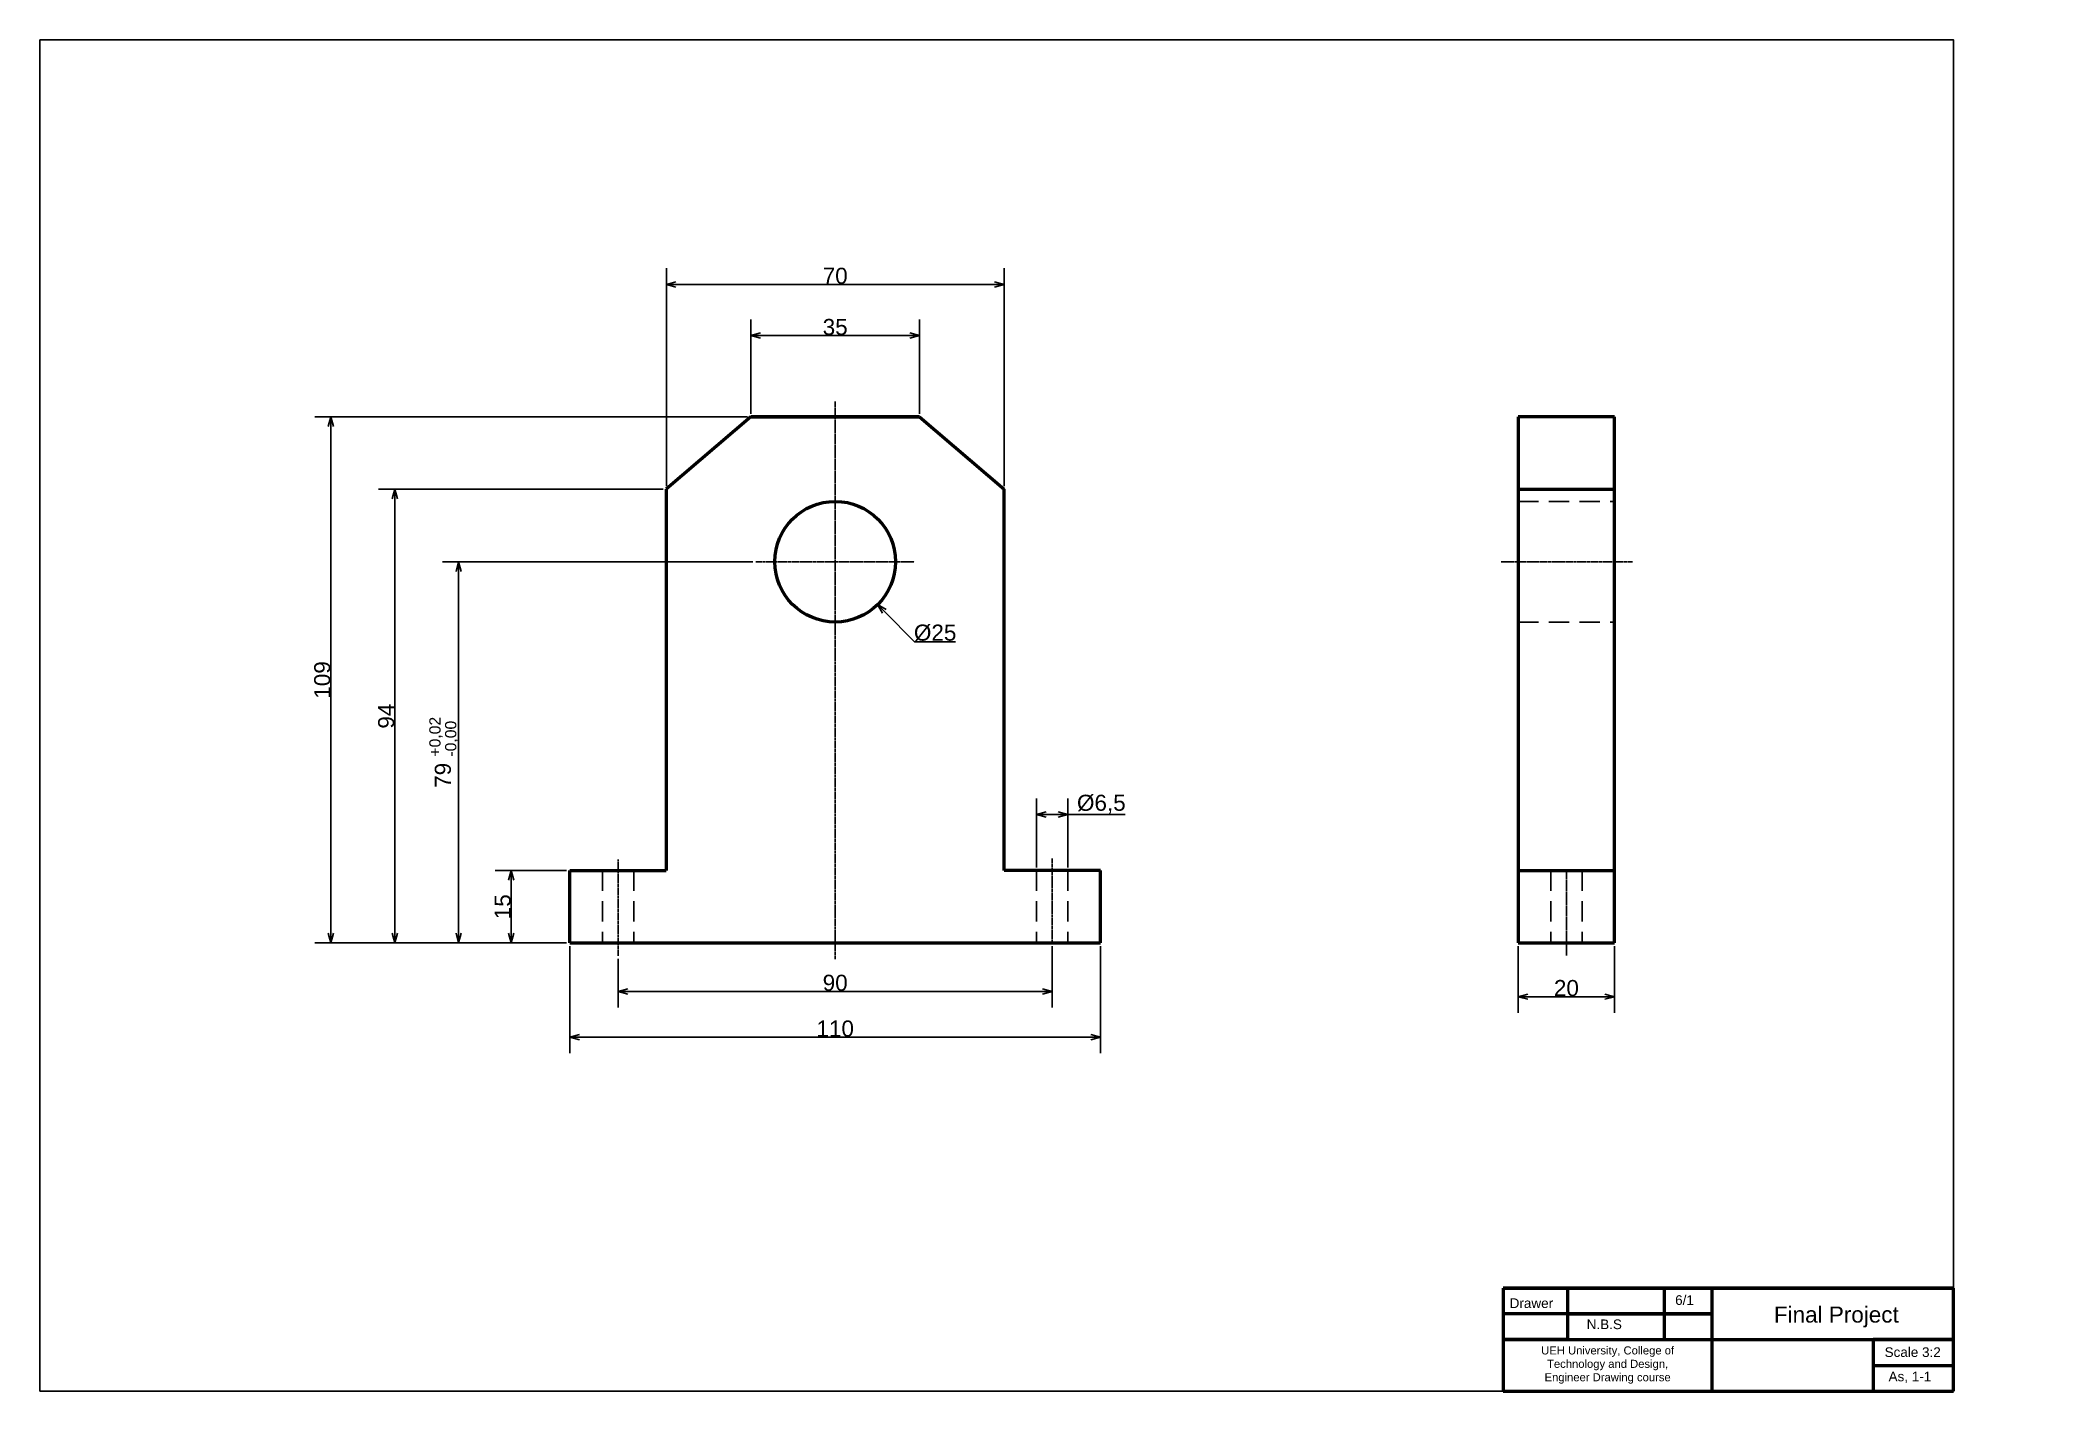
# Model space of a CAD drawing. Header units: inches. Extents: x 632 to 5727, y -9589 to -3994.
# Drawn here: x 4212 to 4832, y -6321 to -5901 of the extents above; entities that cross this region are included whole.
import ezdxf

# ---------------------------------------------------------------- set-up
doc = ezdxf.new("R2010")
doc.units = ezdxf.units.IN
doc.header["$MEASUREMENT"] = 0
doc.linetypes.add('CENTER2', pattern=[1.125, 0.75, -0.125, 0.125, -0.125])
doc.linetypes.add('DASHED2', pattern=[9.525, 6.35, -3.175])
for name, color, linetype, lineweight, plot in [('center line', 5, 'CENTER2', 25, False), ('Dimension line', 3, 'Continuous', 25, False), ('hidden line', 10, 'DASHED2', 25, False), ('visible line', 7, 'Continuous', 50, False)]:
    doc.layers.add(name, color=color, linetype=linetype, lineweight=lineweight, plot=plot)
doc.styles.get("Standard").update_dxf_attribs({"font": 'arial.ttf'})
doc.dimstyles.new('ISO A3', dxfattribs={"dimtxt": 5, "dimasz": 3, "dimexe": 5, "dimexo": 1, "dimgap": 0.09, "dimtad": 1, "dimtoh": 1, "dimdec": 0, "dimzin": 0, "dimdsep": 46, "dimtxsty": 'Standard', "dimblk": 'OPEN30', "dimcen": 0.09, "dimclrd": 256, "dimclre": 256, "dimadec": 0, "dimazin": 0, "dimtfac": 1, "dimtdec": 0, "dimtofl": 0, "dimtmove": 0, "dimatfit": 3, "dimldrblk": 'OPEN30', "dimfxl": 1, "dimtolj": 1, "dimtzin": 0, "dimarcsym": 0})

msp = doc.modelspace()

# ---------------------------------------------------------------- texts
at = {"layer": 'Dimension line', "insert": (4669.04532, -6291.89671), "char_height": 3, "attachment_point": 1}
msp.add_mtext_dynamic_manual_height_columns('{\\C0;Drawer}', width=33.9958744, gutter_width=25, heights=[2.28621], dxfattribs=at)
at = {"layer": 'visible line', "attachment_point": 1}
for s, width, heights, insert, char_height in [('6/1', 33.9958744, [2.28621], (4720.49264, -6290.93612), 3), ('N.B.S', 33.9958744, [2.28621], (4692.99246, -6298.47194), 3), ('Final Project', 49.9491703, [0], (4751.19724, -6294.43418), 5), ('\\pxqc;UEH University, College of Technology and Design, \\PEngineer Drawing course ', 58.9083844, [19.15756], (4670.04276, -6306.83423), 2.5), ('Scale 3:2', 33.9958744, [2.28621], (4785.61752, -6307.12128), 3), ('As, 1-1', 33.9958744, [2.28621], (4786.84937, -6314.69144), 3)]:
    msp.add_mtext_dynamic_manual_height_columns(s, width=width, gutter_width=25, heights=heights, dxfattribs=dict(at, insert=insert, char_height=char_height))

# ---------------------------------------------------------------- blocks, each defined once
blk = doc.blocks.new('_Open30')
at = {"color": 0, "linetype": 'ByBlock', "lineweight": -2}
for p, q in [((-1, 0.27), (0, 0)), ((0, 0), (-1, -0.27)), ((0, 0), (-1, 0))]:
    blk.add_line(p, q, dxfattribs=at)
blk = doc.blocks.new('*D181')
at = {"layer": 'Defpoints', "color": 0, "transparency": 16777216}
for p in [(4526.83, -6181.43, -233.15), (4391.83, -6185.4), (4526.83, -6196.49)]:
    blk.add_point(p, dxfattribs=at)
at = {"layer": 'Dimension line', "lineweight": -2, "transparency": 16777216}
for p, q in [((4391.83, -6186.4), (4391.83, -6201.49)), ((4526.83, -6182.43), (4526.83, -6201.49)), ((4394.83, -6196.49), (4523.83, -6196.49))]:
    blk.add_line(p, q, dxfattribs=at)
at = {"layer": 'Dimension line', "lineweight": -2, "transparency": 16777216, "xscale": 3, "yscale": 3, "zscale": 3, "rotation": 180}
blk.add_blockref('_Open30', (4391.83, -6196.49), dxfattribs=at)
at = {"layer": 'Dimension line', "lineweight": -2, "transparency": 16777216, "xscale": 3, "yscale": 3, "zscale": 3}
blk.add_blockref('_Open30', (4526.83, -6196.49), dxfattribs=at)
at = {"layer": 'Dimension line', "color": 0, "transparency": 16777216, "insert": (4459.33, -6193.84), "char_height": 5, "attachment_point": 5}
blk.add_mtext('\\A1;90', dxfattribs=at)
blk = doc.blocks.new('*D182')
at = {"layer": 'Defpoints', "color": 0, "transparency": 16777216}
for p in [(4376.83, -6181.43), (4541.83, -6181.43), (4541.83, -6210.71)]:
    blk.add_point(p, dxfattribs=at)
at = {"layer": 'Dimension line', "lineweight": -2, "transparency": 16777216}
for p, q in [((4376.83, -6182.43), (4376.83, -6215.71)), ((4541.83, -6182.43), (4541.83, -6215.71)), ((4379.83, -6210.71), (4538.83, -6210.71))]:
    blk.add_line(p, q, dxfattribs=at)
at = {"layer": 'Dimension line', "lineweight": -2, "transparency": 16777216, "xscale": 3, "yscale": 3, "zscale": 3, "rotation": 180}
blk.add_blockref('_Open30', (4376.83, -6210.71), dxfattribs=at)
at = {"layer": 'Dimension line', "lineweight": -2, "transparency": 16777216, "xscale": 3, "yscale": 3, "zscale": 3}
blk.add_blockref('_Open30', (4541.83, -6210.71), dxfattribs=at)
at = {"layer": 'Dimension line', "color": 0, "transparency": 16777216, "insert": (4459.33, -6208.07), "char_height": 5, "attachment_point": 5}
blk.add_mtext('\\A1;110', dxfattribs=at)
blk = doc.blocks.new('*D183')
at = {"layer": 'Defpoints', "color": 0, "transparency": 16777216}
for p in [(4376.83, -6158.93), (4358.59, -6181.43), (4376.83, -6181.43)]:
    blk.add_point(p, dxfattribs=at)
at = {"layer": 'Dimension line', "lineweight": -2, "transparency": 16777216}
for p, q in [((4375.83, -6158.93), (4353.59, -6158.93)), ((4358.59, -6161.93), (4358.59, -6178.43)), ((4375.83, -6181.43), (4353.59, -6181.43))]:
    blk.add_line(p, q, dxfattribs=at)
at = {"layer": 'Dimension line', "lineweight": -2, "transparency": 16777216, "xscale": 3, "yscale": 3, "zscale": 3}
for p, rotation in [((4358.59, -6158.93), 90), ((4358.59, -6181.43), 270)]:
    blk.add_blockref('_Open30', p, dxfattribs=dict(at, rotation=rotation))
at = {"layer": 'Dimension line', "color": 0, "transparency": 16777216, "insert": (4355.95, -6170.18), "char_height": 5, "attachment_point": 5, "rotation": 90}
blk.add_mtext('\\A1;15', dxfattribs=at)
blk = doc.blocks.new('*D184')
at = {"layer": 'Defpoints', "color": 0, "transparency": 16777216}
for p in [(4342.25, -6062.93), (4434.7, -6062.93), (4376.83, -6181.43)]:
    blk.add_point(p, dxfattribs=at)
at = {"layer": 'Dimension line', "lineweight": -2, "transparency": 16777216}
for p, q in [((4433.7, -6062.93), (4337.25, -6062.93)), ((4342.25, -6178.43), (4342.25, -6065.93)), ((4375.83, -6181.43), (4337.25, -6181.43))]:
    blk.add_line(p, q, dxfattribs=at)
at = {"layer": 'Dimension line', "lineweight": -2, "transparency": 16777216, "xscale": 3, "yscale": 3, "zscale": 3}
for p, rotation in [((4342.25, -6062.93), 90), ((4342.25, -6181.43), 270)]:
    blk.add_blockref('_Open30', p, dxfattribs=dict(at, rotation=rotation))
at = {"layer": 'Dimension line', "color": 0, "transparency": 16777216, "insert": (4337.33, -6122.18), "char_height": 5, "attachment_point": 5, "rotation": 90}
blk.add_mtext('\\A1;79 {\\H0.7x;\\S+0,02^ -0,00;}', dxfattribs=at)
blk = doc.blocks.new('*D185')
at = {"layer": 'Defpoints', "color": 0, "transparency": 16777216}
for p in [(4322.38, -6040.43), (4406.83, -6040.43), (4376.83, -6181.43)]:
    blk.add_point(p, dxfattribs=at)
at = {"layer": 'Dimension line', "lineweight": -2, "transparency": 16777216}
for p, q in [((4405.83, -6040.43), (4317.38, -6040.43)), ((4322.38, -6178.43), (4322.38, -6043.43)), ((4375.83, -6181.43), (4317.38, -6181.43))]:
    blk.add_line(p, q, dxfattribs=at)
at = {"layer": 'Dimension line', "lineweight": -2, "transparency": 16777216, "xscale": 3, "yscale": 3, "zscale": 3}
for p, rotation in [((4322.38, -6040.43), 90), ((4322.38, -6181.43), 270)]:
    blk.add_blockref('_Open30', p, dxfattribs=dict(at, rotation=rotation))
at = {"layer": 'Dimension line', "color": 0, "transparency": 16777216, "insert": (4319.74, -6110.93), "char_height": 5, "attachment_point": 5, "rotation": 90}
blk.add_mtext('\\A1;94', dxfattribs=at)
blk = doc.blocks.new('*D186')
at = {"layer": 'Defpoints', "color": 0, "transparency": 16777216}
for p in [(4433.08, -6017.93), (4302.51, -6181.43), (4376.83, -6181.43)]:
    blk.add_point(p, dxfattribs=at)
at = {"layer": 'Dimension line', "lineweight": -2, "transparency": 16777216}
for p, q in [((4432.08, -6017.93), (4297.51, -6017.93)), ((4302.51, -6020.93), (4302.51, -6178.43)), ((4375.83, -6181.43), (4297.51, -6181.43))]:
    blk.add_line(p, q, dxfattribs=at)
at = {"layer": 'Dimension line', "lineweight": -2, "transparency": 16777216, "xscale": 3, "yscale": 3, "zscale": 3}
for p, rotation in [((4302.51, -6017.93), 90), ((4302.51, -6181.43), 270)]:
    blk.add_blockref('_Open30', p, dxfattribs=dict(at, rotation=rotation))
at = {"layer": 'Dimension line', "color": 0, "transparency": 16777216, "insert": (4299.87, -6099.68), "char_height": 5, "attachment_point": 5, "rotation": 90}
blk.add_mtext('\\A1;109', dxfattribs=at)
blk = doc.blocks.new('*D187')
at = {"layer": 'Defpoints', "color": 0, "transparency": 16777216}
for p in [(4531.7, -6141.5), (4521.95, -6158.93), (4531.7, -6158.93)]:
    blk.add_point(p, dxfattribs=at)
at = {"layer": 'Dimension line', "lineweight": -2, "transparency": 16777216}
for p, q in [((4521.95, -6157.93), (4521.95, -6136.5)), ((4531.7, -6157.93), (4531.7, -6136.5)), ((4524.95, -6141.5), (4528.7, -6141.5)), ((4531.7, -6141.5), (4549.46, -6141.5))]:
    blk.add_line(p, q, dxfattribs=at)
at = {"layer": 'Dimension line', "lineweight": -2, "transparency": 16777216, "xscale": 3, "yscale": 3, "zscale": 3, "rotation": 180}
blk.add_blockref('_Open30', (4521.95, -6141.5), dxfattribs=at)
at = {"layer": 'Dimension line', "lineweight": -2, "transparency": 16777216, "xscale": 3, "yscale": 3, "zscale": 3}
blk.add_blockref('_Open30', (4531.7, -6141.5), dxfattribs=at)
at = {"layer": 'Dimension line', "color": 0, "transparency": 16777216, "insert": (4542.08, -6138.32), "char_height": 5, "attachment_point": 5}
blk.add_mtext('\\A1;%%C6,5', dxfattribs=at)
blk = doc.blocks.new('*D188')
at = {"layer": 'Defpoints', "color": 0, "transparency": 16777216}
for p in [(4485.58, -5992.64), (4433.08, -6017.93), (4485.58, -6017.93)]:
    blk.add_point(p, dxfattribs=at)
at = {"layer": 'Dimension line', "lineweight": -2, "transparency": 16777216}
for p, q in [((4433.08, -6016.93), (4433.08, -5987.64)), ((4485.58, -6016.93), (4485.58, -5987.64)), ((4436.08, -5992.64), (4482.58, -5992.64))]:
    blk.add_line(p, q, dxfattribs=at)
at = {"layer": 'Dimension line', "lineweight": -2, "transparency": 16777216, "xscale": 3, "yscale": 3, "zscale": 3, "rotation": 180}
blk.add_blockref('_Open30', (4433.08, -5992.64), dxfattribs=at)
at = {"layer": 'Dimension line', "lineweight": -2, "transparency": 16777216, "xscale": 3, "yscale": 3, "zscale": 3}
blk.add_blockref('_Open30', (4485.58, -5992.64), dxfattribs=at)
at = {"layer": 'Dimension line', "color": 0, "transparency": 16777216, "insert": (4459.33, -5990), "char_height": 5, "attachment_point": 5}
blk.add_mtext('\\A1;35', dxfattribs=at)
blk = doc.blocks.new('*D189')
at = {"layer": 'Defpoints', "color": 0, "transparency": 16777216}
for p in [(4511.83, -5976.73), (4406.83, -6040.43), (4511.83, -6040.43)]:
    blk.add_point(p, dxfattribs=at)
at = {"layer": 'Dimension line', "lineweight": -2, "transparency": 16777216}
for p, q in [((4406.83, -6039.43), (4406.83, -5971.73)), ((4409.83, -5976.73), (4508.83, -5976.73)), ((4511.83, -6039.43), (4511.83, -5971.73))]:
    blk.add_line(p, q, dxfattribs=at)
at = {"layer": 'Dimension line', "lineweight": -2, "transparency": 16777216, "xscale": 3, "yscale": 3, "zscale": 3, "rotation": 180}
blk.add_blockref('_Open30', (4406.83, -5976.73), dxfattribs=at)
at = {"layer": 'Dimension line', "lineweight": -2, "transparency": 16777216, "xscale": 3, "yscale": 3, "zscale": 3}
blk.add_blockref('_Open30', (4511.83, -5976.73), dxfattribs=at)
at = {"layer": 'Dimension line', "color": 0, "transparency": 16777216, "insert": (4459.33, -5974.09), "char_height": 5, "attachment_point": 5}
blk.add_mtext('\\A1;70', dxfattribs=at)
blk = doc.blocks.new('*D190')
at = {"layer": 'Defpoints', "color": 0, "transparency": 16777216}
for p in [(4671.68, -6181.43), (4701.68, -6181.43), (4701.68, -6198.13)]:
    blk.add_point(p, dxfattribs=at)
at = {"layer": 'Dimension line', "lineweight": -2, "transparency": 16777216}
for p, q in [((4671.68, -6182.43), (4671.68, -6203.13)), ((4701.68, -6182.43), (4701.68, -6203.13)), ((4674.68, -6198.13), (4698.68, -6198.13))]:
    blk.add_line(p, q, dxfattribs=at)
at = {"layer": 'Dimension line', "lineweight": -2, "transparency": 16777216, "xscale": 3, "yscale": 3, "zscale": 3, "rotation": 180}
blk.add_blockref('_Open30', (4671.68, -6198.13), dxfattribs=at)
at = {"layer": 'Dimension line', "lineweight": -2, "transparency": 16777216, "xscale": 3, "yscale": 3, "zscale": 3}
blk.add_blockref('_Open30', (4701.68, -6198.13), dxfattribs=at)
at = {"layer": 'Dimension line', "color": 0, "transparency": 16777216, "insert": (4686.68, -6195.48), "char_height": 5, "attachment_point": 5}
blk.add_mtext('\\A1;20', dxfattribs=at)
blk = doc.blocks.new('*D262')
at = {"layer": 'Defpoints', "color": 0, "transparency": 16777216}
for p in [(4446.13, -6049.61), (4472.52, -6076.25)]:
    blk.add_point(p, dxfattribs=at)
at = {"layer": 'Dimension line', "lineweight": -2, "transparency": 16777216}
for p, q in [((4459.24, -6062.93), (4459.42, -6062.93)), ((4459.33, -6063.02), (4459.33, -6062.84)), ((4484, -6087.84), (4474.63, -6078.38)), ((4496.73, -6087.84), (4484, -6087.84))]:
    blk.add_line(p, q, dxfattribs=at)
at = {"layer": 'Dimension line', "lineweight": -2, "transparency": 16777216, "xscale": 3, "yscale": 3, "zscale": 3, "rotation": 134.7273537239715}
blk.add_blockref('_Open30', (4472.52, -6076.25), dxfattribs=at)
at = {"layer": 'Dimension line', "color": 0, "transparency": 16777216, "insert": (4490.41, -6085.06), "char_height": 5, "attachment_point": 5}
blk.add_mtext('\\A1;%%C25', dxfattribs=at)

# ---------------------------------------------------------------- dimensions: what is measured, and where the dimension line sits
at = {"layer": 'Dimension line'}
for base, p1, p2, text, picture, middle in [((4511.82716, -5976.72833), (4406.82716, -6040.42633), (4511.82716, -6040.42633), '70', '*D189', (4459.32716, -5974.08546)), ((4485.57716, -5992.64056), (4433.07716, -6017.92633), (4485.57716, -6017.92633), '35', '*D188', (4459.32716, -5989.99599)), ((4531.70216, -6141.49548), (4521.95216, -6158.92633), (4531.70216, -6158.92633), '%%C6,5', '*D187', (4542.08241, -6138.31885)), ((4541.82716, -6210.71499), (4376.82716, -6181.42633), (4541.82716, -6181.42633), '110', '*D182', (4459.32716, -6208.07212)), ((4526.82716, -6196.48516), (4391.82716, -6185.39646), (4526.82716, -6181.42633, -233.14688), '90', '*D181', (4459.32716, -6193.8423)), ((4701.67897, -6198.12525), (4671.67897, -6181.42633), (4701.67897, -6181.42633), '20', '*D190', (4686.67897, -6195.48239))]:
    dim = msp.add_linear_dim(base=base, p1=p1, p2=p2, text=text, dimstyle='ISO A3', dxfattribs=at)
    dim.commit()
    dim.dimension.update_dxf_attribs({"geometry": picture, "text_midpoint": middle})
for base, p1, p2, text, picture, middle in [((4302.51321, -6181.42633), (4433.07716, -6017.92633), (4376.82716, -6181.42633), '109', '*D186', (4299.87034, -6099.67633)), ((4322.37928, -6040.42633), (4376.82716, -6181.42633), (4406.82716, -6040.42633), '94', '*D185', (4319.73642, -6110.92633)), ((4342.25218, -6062.92633), (4376.82716, -6181.42633), (4434.69506, -6062.92633), '79 {\\H0.7x;\\S+0,02^ -0,00;}', '*D184', (4337.32952, -6122.17633)), ((4358.59064, -6181.42633), (4376.82716, -6158.92633), (4376.82716, -6181.42633), '15', '*D183', (4355.94777, -6170.17633))]:
    dim = msp.add_linear_dim(base=base, p1=p1, p2=p2, angle=90, text=text, dimstyle='ISO A3', dxfattribs=at)
    dim.commit()
    dim.dimension.update_dxf_attribs({"geometry": picture, "text_midpoint": middle})
dim = msp.add_diameter_dim_2p(p1=(4446.13215, -6049.60514), p2=(4472.52217, -6076.24752), text='%%C25', dimstyle='ISO A3', dxfattribs=at)
dim.commit()
dim.dimension.update_dxf_attribs({"geometry": '*D262', "text_midpoint": (4490.41399, -6087.83922), "dimtype": 163})

# ---------------------------------------------------------------- linework, layer by layer
msp.add_lwpolyline([(4212.04978, -5900.73081), (4807.04978, -5900.73081), (4807.04978, -6320.73081), (4212.04978, -6320.73081)], close=True)
at = {"layer": 'center line'}
for p, q in [((4459.32716, -6013.16019), (4459.32716, -6186.47951)), ((4434.69506, -6062.92633), (4483.95927, -6062.92633)), ((4666.3545, -6062.92633), (4707.19925, -6062.92633)), ((4391.82716, -6185.39646), (4391.82716, -6155.51026)), ((4526.82716, -6181.42633, -233.14688), (4526.82716, -6155.19627)), ((4686.67897, -6185.37443), (4686.67897, -6158.92633, 234.83523))]:
    msp.add_line(p, q, dxfattribs=at)
at = {"layer": 'hidden line'}
for p, q in [((4671.67897, -6044.17633), (4701.67897, -6044.17633)), ((4671.67897, -6081.67633), (4701.67897, -6081.67633)), ((4386.95216, -6158.92633), (4386.95216, -6181.42633)), ((4396.70216, -6158.92633), (4396.70216, -6181.42633)), ((4521.95216, -6158.92633), (4521.95216, -6181.42633)), ((4531.70216, -6158.92633), (4531.70216, -6181.42633)), ((4681.80397, -6158.92633), (4681.80397, -6181.42633)), ((4691.55397, -6158.92633), (4691.55397, -6181.42633))]:
    msp.add_line(p, q, dxfattribs=at)
at = {"layer": 'visible line'}
for p, q in [((4433.07716, -6017.92633), (4406.82716, -6040.42633)), ((4485.57716, -6017.92633), (4433.07716, -6017.92633)), ((4433.07716, -6017.92633), (4485.57716, -6017.92633)), ((4485.57716, -6017.92633), (4511.82716, -6040.42633)), ((4701.67897, -6017.92633), (4671.67897, -6017.92633)), ((4671.67897, -6017.92633), (4671.67897, -6181.42633)), ((4701.67897, -6181.42633), (4701.67897, -6017.92633)), ((4406.82716, -6040.42633), (4406.82716, -6158.92633)), ((4511.82716, -6158.92633), (4511.82716, -6040.42633)), ((4671.67897, -6040.42633), (4701.67897, -6040.42633)), ((4376.82716, -6181.42633), (4376.82716, -6158.92633)), ((4376.82716, -6158.92633), (4406.82716, -6158.92633)), ((4541.82716, -6158.92633), (4511.82716, -6158.92633)), ((4541.82716, -6181.42633), (4541.82716, -6158.92633)), ((4671.67897, -6158.92633), (4701.67897, -6158.92633)), ((4376.82716, -6181.42633), (4541.82716, -6181.42633)), ((4671.67897, -6181.42633), (4701.67897, -6181.42633)), ((4667.04978, -6288.73081), (4807.04978, -6288.73081))]:
    msp.add_line(p, q, dxfattribs=at)
at = {"layer": 'visible line', "lineweight": 50}
for p, q in [((4807.04978, -6288.73081), (4667.04978, -6288.73081)), ((4667.04978, -6288.73081), (4667.04978, -6320.73081)), ((4717.04978, -6288.73081), (4687.04978, -6288.73081)), ((4717.04978, -6288.73081), (4687.04978, -6288.73081)), ((4687.04978, -6288.73081), (4687.04978, -6304.73081)), ((4732.04978, -6288.73081), (4717.04978, -6288.73081)), ((4732.04978, -6288.73081), (4717.04978, -6288.73081)), ((4717.04978, -6288.73081), (4717.04978, -6304.73081)), ((4732.04978, -6320.73081), (4732.04978, -6288.73081)), ((4807.04978, -6320.73081), (4807.04978, -6288.73081)), ((4732.04978, -6296.73081), (4667.04978, -6296.73081)), ((4687.04978, -6296.73081), (4732.04978, -6296.73081)), ((4687.04978, -6304.73081), (4667.04978, -6304.73081)), ((4667.04978, -6304.73081), (4732.04978, -6304.73081)), ((4732.04978, -6304.73081), (4807.04978, -6304.73081)), ((4807.04978, -6304.73081), (4782.04978, -6304.73081)), ((4782.04978, -6304.73081), (4782.04978, -6320.73081)), ((4782.04978, -6312.73081), (4807.04978, -6312.73081)), ((4667.04978, -6320.73081), (4807.04978, -6320.73081)), ((4667.04978, -6320.73081), (4732.04978, -6320.73081))]:
    msp.add_line(p, q, dxfattribs=at)
at = {"layer": 'visible line'}
msp.add_circle((4459.32716, -6062.92633), 18.75, dxfattribs=at)

msp.set_redraw_order([(e.dxf.handle, doc.entitydb.next_handle()) for e in msp.query("TEXT MTEXT ATTDEF DIMENSION ARC_DIMENSION")])  # texts and dimensions are drawn at this point

doc.saveas('drawing.dxf')
